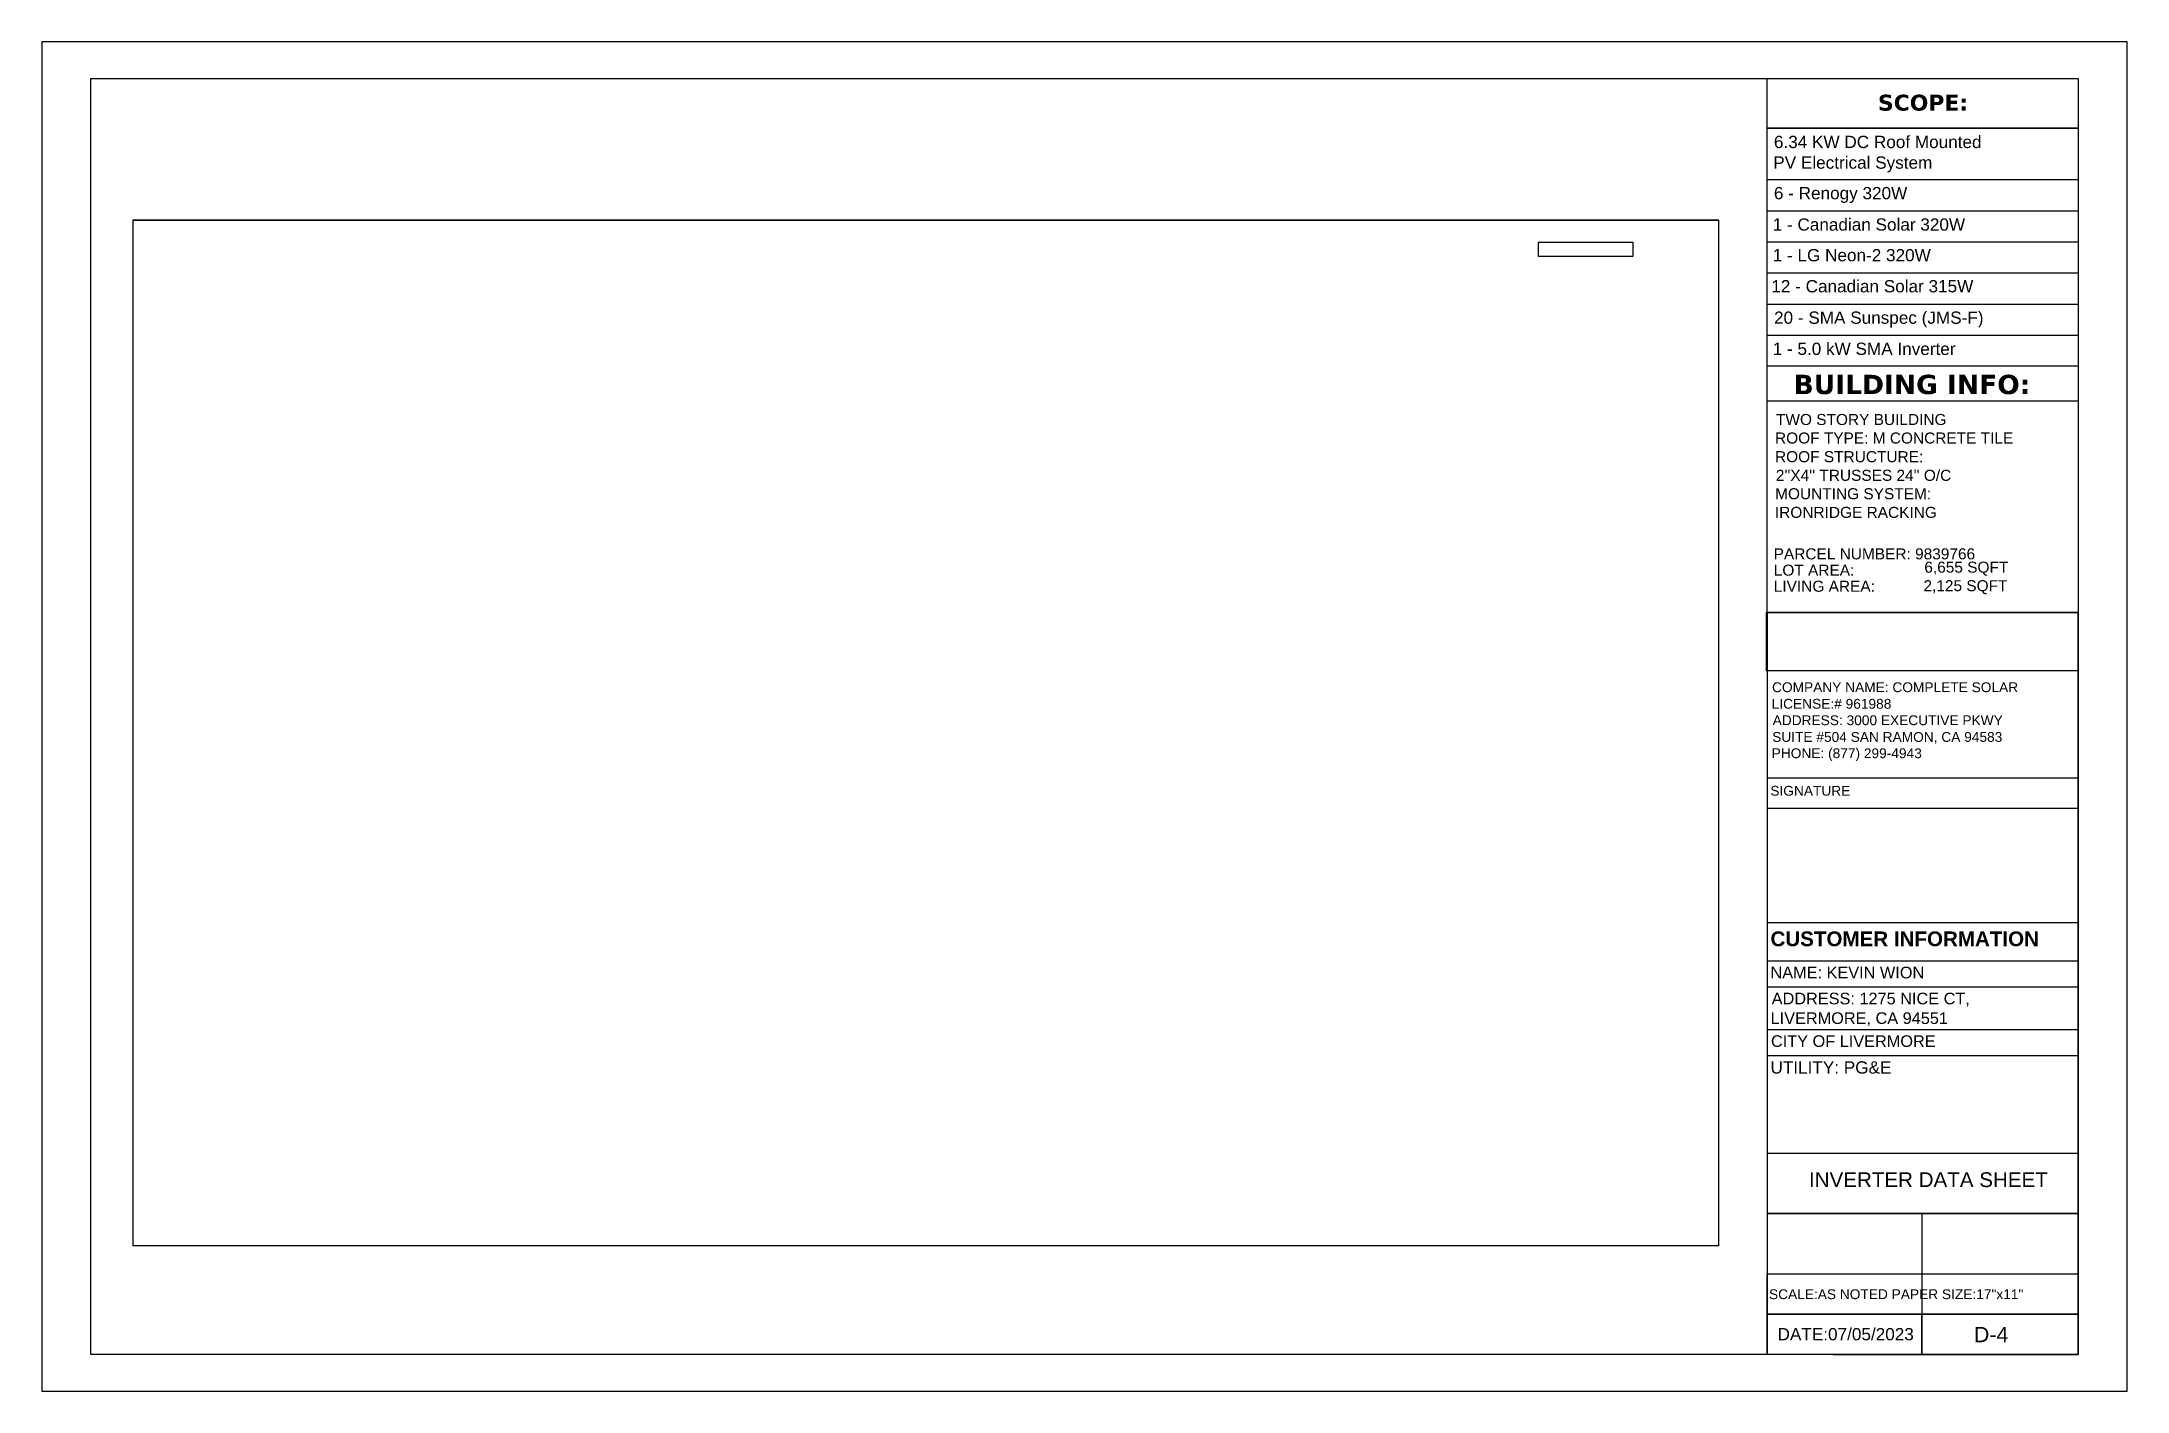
# Model space of a CAD drawing. Header units: inches. Extents: x 347 to 7477, y 1065 to 7514.
# Drawn here: x 3953 to 5653, y 3587 to 4687 of the extents above; entities that cross this region are included whole.
import ezdxf

# ---------------------------------------------------------------- set-up
doc = ezdxf.new("R2010")
doc.units = ezdxf.units.IN
doc.header["$MEASUREMENT"] = 0
for name, color, linetype in [('PDF11_0', 7, 'Continuous'), ('PDF11_PDF_Geometry', 7, 'Continuous'), ('PDF11_Text', 7, 'Continuous'), ('PDF5_Text', 7, 'Continuous')]:
    doc.layers.add(name, color=color, linetype=linetype)
doc.styles.add('PDF Arial', font='arial.ttf')
doc.styles.add('PDF Arial Bold', font='arialbd.ttf')
doc.styles.add('PDF Verdana Bold', font='verdanab.ttf')
picture_1 = doc.add_image_def('image18.png', size_in_pixel=(45, 240))
picture_2 = doc.add_image_def('image19.png', size_in_pixel=(3069, 4743))

msp = doc.modelspace()

# ---------------------------------------------------------------- texts
at = {"layer": 'PDF11_Text', "attachment_point": 7}
for s, insert, char_height, style in [('SCOPE:', (5449.4, 4630.7), 13, 'PDF Verdana Bold'), ('6.34 KW DC Roof Mounted', (5364.6, 4600.3), 10, 'PDF Arial'), ('PV Electrical System', (5364.1, 4580.6), 10, 'PDF Arial'), ('6 - Renogy 320W', (5364.6, 4555.7), 10, 'PDF Arial'), ('1 - Canadian Solar 320W', (5363.6, 4533), 10, 'PDF Arial'), ('20 - SMA Sunspec (JMS-F)', (5364.7, 4454.2), 10, 'PDF Arial'), ('1 - 5.0 kW SMA Inverter', (5363.6, 4431.7), 10, 'PDF Arial'), ('BUILDING INFO:', (5380.6, 4399.6), 15.749, 'PDF Verdana Bold'), ('TWO STORY BUILDING', (5366.3, 4374.6), 9, 'PDF Arial'), ('ROOF TYPE: M CONCRETE TILE', (5365.5, 4359.5), 9, 'PDF Arial'), ('ROOF STRUCTURE:', (5365.5, 4344.3), 9, 'PDF Arial'), ("2''X4'' TRUSSES 24'' O/C", (5366.2, 4329.1), 9, 'PDF Arial'), ('MOUNTING SYSTEM:', (5365.6, 4314.1), 9, 'PDF Arial'), ('IRONRIDGE RACKING', (5365.4, 4298.9), 9, 'PDF Arial'), ('6,655 SQFT', (5487.2, 4251.9), 9, 'PDF Arial'), ('2,125 SQFT', (5486.5, 4236.8), 9, 'PDF Arial'), ('COMPANY NAME: COMPLETE SOLAR', (5363.1, 4156.9), 8, 'PDF Arial'), ('LICENSE:# 961988', (5362.8, 4143.4), 8, 'PDF Arial'), ('ADDRESS: 3000 EXECUTIVE PKWY', (5363.6, 4130), 8, 'PDF Arial'), ('SUITE #504 SAN RAMON, CA 94583', (5363.2, 4115), 8, 'PDF Arial'), ('PHONE: (877) 299-4943', (5362.8, 4100.8), 8, 'PDF Arial'), ('SIGNATURE', (5361.7, 4072.5), 8, 'PDF Arial'), ('CUSTOMER INFORMATION', (5361.8, 3949.8), 12, 'PDF Arial Bold'), ('NAME: KEVIN WION', (5361.8, 3923.6), 9.5, 'PDF Arial'), ('ADDRESS: 1275 NICE CT,', (5362.8, 3900.8), 9.5, 'PDF Arial'), ('LIVERMORE, CA 94551', (5361.9, 3884.8), 9.5, 'PDF Arial'), ('CITY OF LIVERMORE', (5362.2, 3867.7), 9.5, 'PDF Arial'), ('UTILITY: PG&E', (5361.8, 3846), 10, 'PDF Arial'), ('INVERTER DATA SHEET', (5393.2, 3753.5), 12, 'PDF Arial'), ('SCALE:AS NOTED PAPER SIZE:17"x11"', (5360.6, 3662.2), 8, 'PDF Arial'), ('DATE:07/05/2023', (5367.6, 3628.6), 10, 'PDF Arial'), ('D-4', (5527.6, 3627.2), 12.5, 'PDF Arial')]:
    msp.add_mtext(s, dxfattribs=dict(at, insert=insert, char_height=char_height, style=style))
at = {"layer": 'PDF5_Text', "attachment_point": 7, "style": 'PDF Arial'}
for s, insert, char_height in [('1 - LG Neon-2 320W', (5363.6, 4508), 10), ('12 - Canadian Solar 315W', (5362.5, 4482.7), 10), ('PARCEL NUMBER: 9839766', (5364.4, 4265.1), 9), ('LOT AREA:', (5364.5, 4251.8), 9), ('LIVING AREA:', (5364.5, 4238.7), 9)]:
    msp.add_mtext(s, dxfattribs=dict(at, insert=insert, char_height=char_height))

# ---------------------------------------------------------------- linework, layer by layer
at = {"layer": 'PDF11_0', "lineweight": 25}
for points in [[(3952.8, 4687.1), (3952.8, 3587.2), (5652.6, 3587.2), (5652.6, 4687.1)], [(5612.7, 4616.6), (5359.2, 4616.6)], [(5612.7, 4616.6), (5612.7, 4422.7), (5359.2, 4422.7), (5359.2, 4616.6)], [(4027.2, 3705.7), (4027.2, 4541.8), (5319.4, 4541.8), (5319.4, 3705.7)], [(5359.2, 4174.3), (5359.2, 4221.9), (5612.7, 4221.9), (5612.7, 4174.3)]]:
    msp.add_lwpolyline(points, close=True, dxfattribs=at)
for points in [[(5359.2, 4221.9), (5359.2, 4657.1)], [(5359.2, 4574.7), (5612.7, 4574.7)], [(5359.2, 4549.3), (5612.7, 4549.3)], [(5359.2, 4524), (5612.7, 4524)], [(5359.2, 4498.7), (5612.7, 4498.7)], [(5359.2, 4473.3), (5612.7, 4473.3)], [(5359.2, 4448), (5612.7, 4448)], [(5359.2, 4394.3), (5612.7, 4394.3)], [(5359.3, 4087.3), (5612.8, 4087.3)], [(5359.3, 4062.4), (5612.8, 4062.4)]]:
    msp.add_lwpolyline(points, dxfattribs=at)
at = {"layer": 'PDF11_0', "color": 5, "lineweight": 25}
msp.add_lwpolyline([(5249.7, 4523.8), (5249.7, 4512.2), (5172.8, 4512.2), (5172.8, 4523.8)], close=True, dxfattribs=at)
at = {"layer": 'PDF11_PDF_Geometry', "lineweight": 25}
for points in [[(5612.7, 4657.1), (5612.7, 3617.2), (3992.7, 3617.2), (3992.7, 4657.1), (5612.7, 4657.1), (5612.7, 3617.2), (5359.2, 3617.2), (5359.2, 3650), (5612.7, 3650), (5359.2, 3650), (5359.2, 3682.9), (5612.7, 3682.9)], [(5612.7, 4139.3), (5612.7, 3682.9), (5612.7, 3650), (5612.7, 3617.2), (5612.7, 4221.9), (5359.2, 4221.9), (5359.2, 3617.2)], [(5359.2, 3969.3), (5612.7, 3969.3)], [(5359.2, 3938), (5612.7, 3938)], [(5359.2, 3916.9), (5612.7, 3916.9)], [(5359.2, 3882), (5612.8, 3882)], [(5359.2, 3860.8), (5612.8, 3860.8)], [(5359.2, 3781.3), (5612.8, 3781.3)], [(5362.7, 3732.2), (5612.7, 3732.2), (5359.2, 3732.2), (5612.7, 3732.2), (5485.1, 3732.2), (5485.1, 3682.9), (5612.7, 3682.9), (5612.7, 3732.2)], [(5485.1, 3682.9), (5485.1, 3650), (5485.1, 3617.2)]]:
    msp.add_lwpolyline(points, dxfattribs=at)
msp.add_lwpolyline([(5612.7, 3650), (5612.7, 3617.2), (5485.1, 3617.2), (5485.1, 3650)], close=True, dxfattribs=at)
at = {"layer": 'PDF11_PDF_Geometry', "color": 251, "lineweight": 25, "true_color": 0x525252}
msp.add_lwpolyline([(5412.8, 3617.2), (5612.7, 3617.2)], dxfattribs=at)

msp.set_redraw_order([(e.dxf.handle, doc.entitydb.next_handle()) for e in msp.query("TEXT MTEXT ATTDEF DIMENSION ARC_DIMENSION")])  # texts and dimensions are drawn at this point

# ---------------------------------------------------------------- pictures from other files: only their frames are drawn
at = {"layer": 'PDF11_0', "color": 7, "lineweight": 0}
image = msp.add_image(picture_2, insert=(5319.4, 3705.7), size_in_units=(836.2, 1292.3), rotation=90, dxfattribs=at)
image.dxf.flags = 15
image = msp.add_image(picture_1, insert=(5612.7, 4174.3), size_in_units=(47.5, 254.3), rotation=90, dxfattribs=at)
image.dxf.flags = 15

doc.saveas('drawing.dxf')
